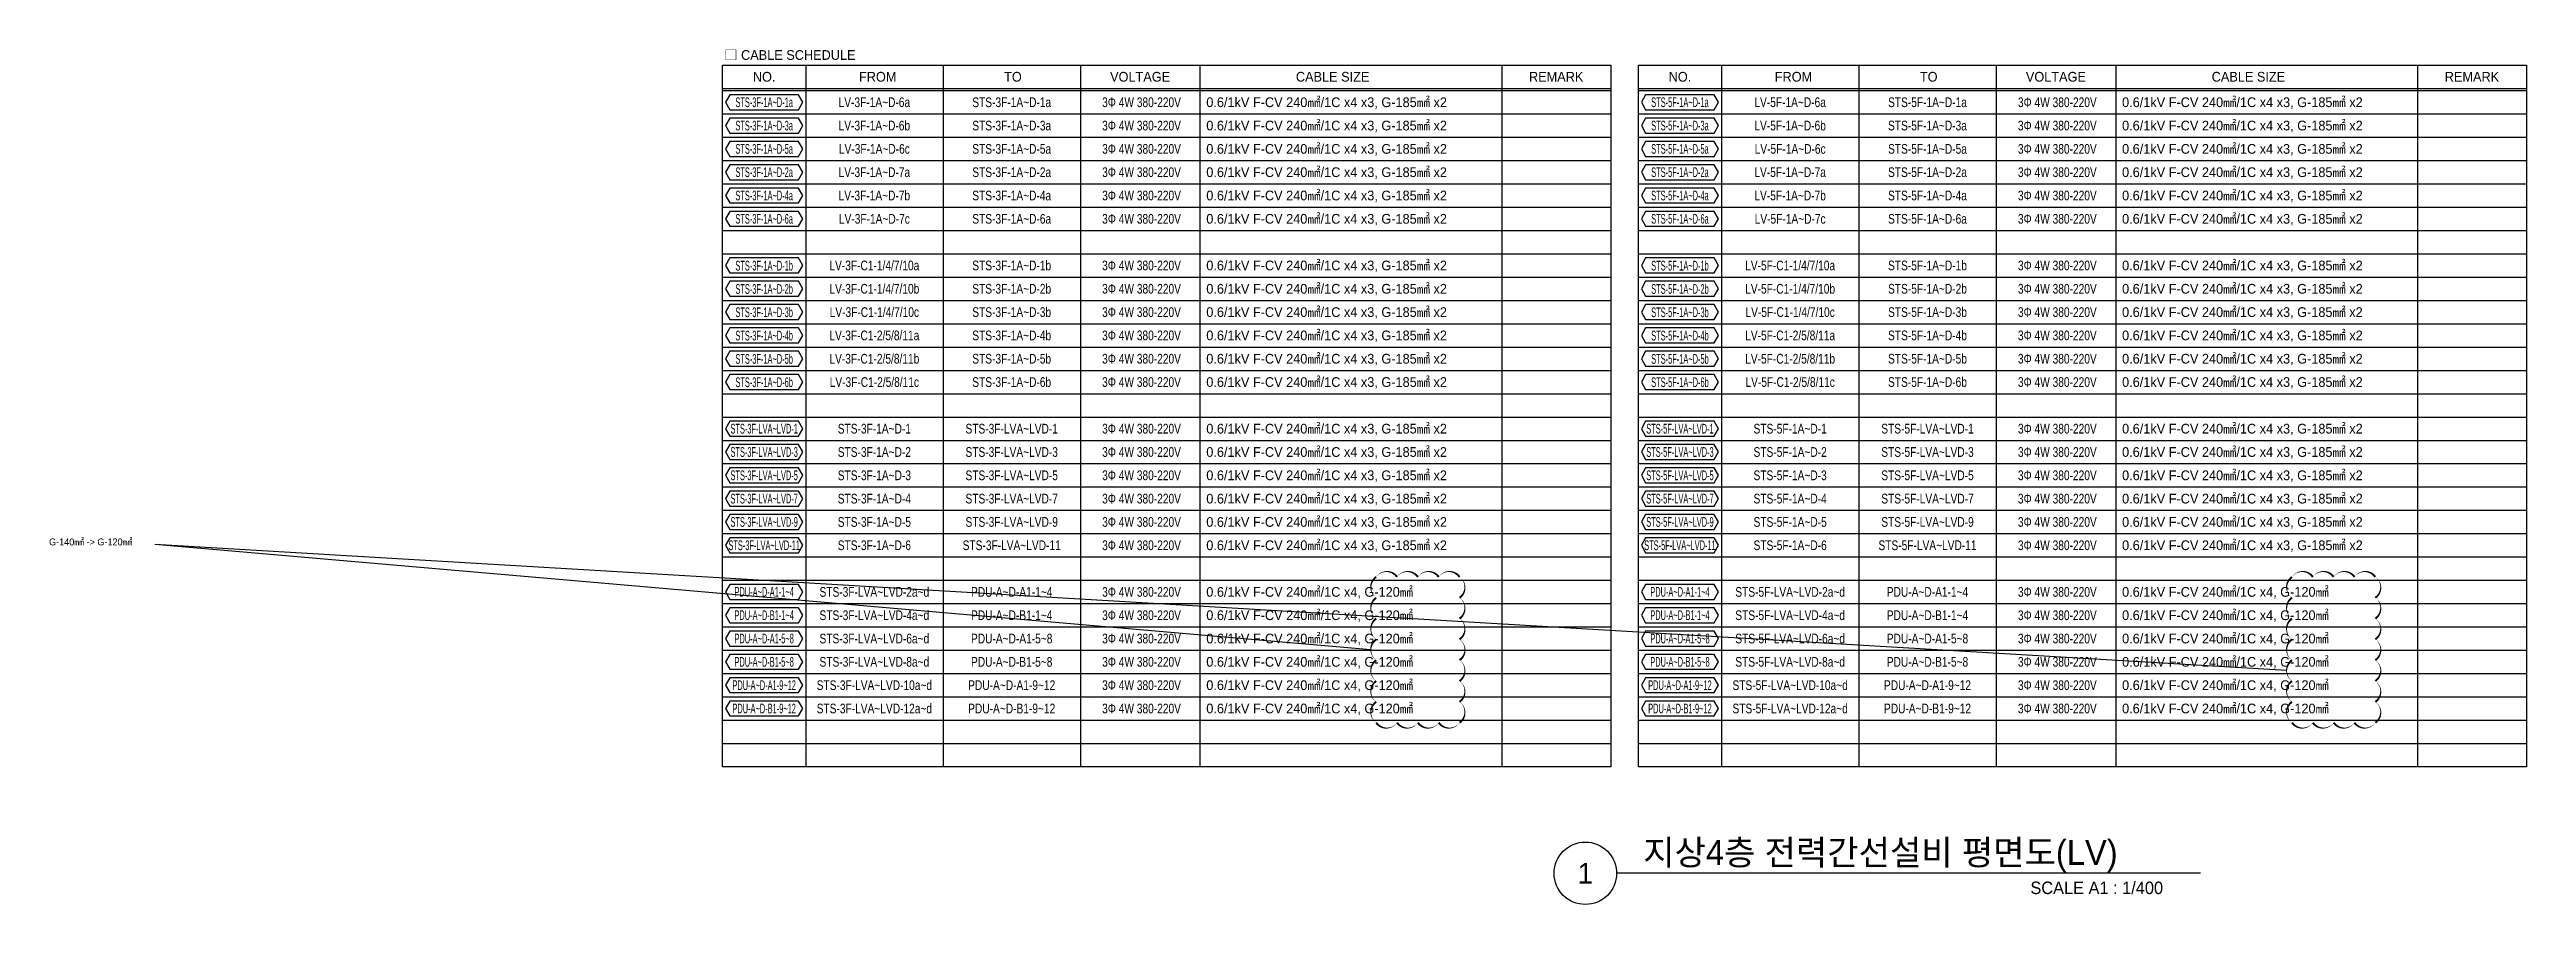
# Model space of a CAD drawing. Header units: millimetres. Extents: x -19577 to 374132, y 182625 to 847314.
# Drawn here: x -19577 to 158807, y 365250 to 426851 of the extents above; entities that cross this region are included whole.
import ezdxf
from ezdxf.enums import TextEntityAlignment as Align

# ---------------------------------------------------------------- set-up
doc = ezdxf.new("R2010")
doc.units = ezdxf.units.MM
doc.header["$LTSCALE"] = 150
for name, color, linetype in [('------00 check', 61, 'Continuous'), ('-----26 Electrical Cable Tray_HV_발전기 B', 103, 'Continuous'), ('-----29 Cable Schedule', 1, 'Continuous'), ('-----29 Indicator', 1, 'Continuous'), ('-----29 주기', 1, 'Continuous'), ('-----30 Text', 2, 'Continuous'), ('-----41 Drawing Title', 2, 'Continuous')]:
    doc.layers.add(name, color=color, linetype=linetype)
doc.styles.add('ELEC', font='Dotum.ttf')

msp = doc.modelspace()

# ---------------------------------------------------------------- texts
at = {"layer": '------00 check', "style": 'ELEC'}
msp.add_text('G-140㎟ -> G-120㎟', height=500, dxfattribs=at).set_placement((-19610, 391371), align=Align.MIDDLE_LEFT)
at = {"layer": '-----41 Drawing Title', "color": 2, "style": 'ELEC'}
msp.add_text('지상4층 전력간선설비 평면도(LV)', height=1800, dxfattribs=at).set_placement((95195, 368100))
at = {"layer": '-----41 Drawing Title', "color": 7, "style": 'ELEC'}
msp.add_text('1', height=1500, dxfattribs=at).set_placement((91028, 367500), align=Align.MIDDLE)
at = {"layer": '-----41 Drawing Title', "style": 'ELEC'}
msp.add_text('SCALE A1 : 1/400', height=900, dxfattribs=at).set_placement((132637, 366000), align=Align.RIGHT)

# ---------------------------------------------------------------- linework, layer by layer
at = {"layer": '-----41 Drawing Title', "color": 7}
msp.add_line((135322, 367500), (93278, 367500), dxfattribs=at)
msp.add_circle((91028, 367500), 2250, dxfattribs=at)

msp.set_redraw_order([(e.dxf.handle, doc.entitydb.next_handle()) for e in msp.query("TEXT MTEXT ATTDEF DIMENSION ARC_DIMENSION")])  # texts and dimensions are drawn at this point

# ---------------------------------------------------------------- wipeouts: each hides what was drawn before it
at = {"color": 3}
for points in [[(28900, 425728), (92854, 425728), (92854, 375172), (28900, 375172)], [(94854, 425728), (158807, 425728), (158807, 375172), (94854, 375172)]]:
    msp.add_wipeout(points, dxfattribs=at).dxf.layer = '-----26 Electrical Cable Tray_HV_발전기 B'

# ---------------------------------------------------------------- next in the draw order: linework, layer by layer
at = {"layer": '------00 check'}
for points in [[(75579, 383600), (-11998, 391176)], [(141533, 382100), (-11998, 391176)]]:
    msp.add_lwpolyline(points, dxfattribs=at)
for points in [[(81969, 388850, 0, 150, -0.5205671), (81969, 387350, 0, 150, -0.5205671), (81969, 385850, 0, 150, -0.5205671), (81969, 384350, 0, 150, -0.5205671), (81969, 382850, 0, 150, -0.5205671), (81969, 381350, 0, 150, -0.5205671), (81969, 379850, 0, 150, -0.5205671), (81969, 378350, 0, 150, -0.5205671), (80469, 378350, 0, 150, -0.5205671), (78969, 378350, 0, 150, -0.5205671), (77469, 378350, 0, 150, -0.5205671), (75969, 378350, 0, 150, -0.5205671), (75969, 379850, 0, 150, -0.5205671), (75969, 381350, 0, 150, -0.5205671), (75969, 382850, 0, 150, -0.5205671), (75969, 384350, 0, 150, -0.5205671), (75969, 385850, 0, 150, -0.5205671), (75969, 387350, 0, 150, -0.5205671), (75969, 388850, 0, 150, -0.5205671), (77469, 388850, 0, 150, -0.5205671), (78969, 388850, 0, 150, -0.5205671), (80469, 388850, 0, 150, -0.5205671), (81969, 388850, 0, 150, -0.5205671)], [(147923, 388850, 0, 150, -0.5205671), (147923, 387350, 0, 150, -0.5205671), (147923, 385850, 0, 150, -0.5205671), (147923, 384350, 0, 150, -0.5205671), (147923, 382850, 0, 150, -0.5205671), (147923, 381350, 0, 150, -0.5205671), (147923, 379850, 0, 150, -0.5205671), (147923, 378350, 0, 150, -0.5205671), (146423, 378350, 0, 150, -0.5205671), (144923, 378350, 0, 150, -0.5205671), (143423, 378350, 0, 150, -0.5205671), (141923, 378350, 0, 150, -0.5205671), (141923, 379850, 0, 150, -0.5205671), (141923, 381350, 0, 150, -0.5205671), (141923, 382850, 0, 150, -0.5205671), (141923, 384350, 0, 150, -0.5205671), (141923, 385850, 0, 150, -0.5205671), (141923, 387350, 0, 150, -0.5205671), (141923, 388850, 0, 150, -0.5205671), (143423, 388850, 0, 150, -0.5205671), (144923, 388850, 0, 150, -0.5205671), (146423, 388850, 0, 150, -0.5205671), (147923, 388850, 0, 150, -0.5205671)]]:
    msp.add_lwpolyline(points, format="xyseb", dxfattribs=at)
at = {"layer": '-----29 Cable Schedule'}
for p, q in [((34880, 425728), (34880, 423892)), ((44771, 425728), (44771, 423892)), ((54663, 425728), (54663, 423892)), ((63274, 425728), (63274, 423892)), ((85004, 425728), (85004, 423892)), ((100834, 425728), (100834, 423892)), ((110725, 425728), (110725, 423892)), ((120617, 425728), (120617, 423892)), ((129228, 425728), (129228, 423892)), ((150957, 425728), (150957, 423892))]:
    msp.add_line(p, q, dxfattribs=at)
at = {"layer": '-----29 Cable Schedule', "color": 3}
for p, q in [((28900, 424048), (92854, 424048)), ((28900, 423892), (92854, 423892)), ((94854, 424048), (158807, 424048)), ((94854, 423892), (158807, 423892))]:
    msp.add_line(p, q, dxfattribs=at)
at = {"layer": '-----29 Cable Schedule', "color": 1}
for p, q in [((34880, 423892), (34880, 375172)), ((44771, 423892), (44771, 375172)), ((54663, 423892), (54663, 375172)), ((63274, 423892), (63274, 375172)), ((85004, 423892), (85004, 375172)), ((100834, 423892), (100834, 375172)), ((110725, 423892), (110725, 375172)), ((120617, 423892), (120617, 375172)), ((129228, 423892), (129228, 375172)), ((150957, 423892), (150957, 375172)), ((28900, 422212), (92854, 422212)), ((94854, 422212), (158807, 422212)), ((28900, 420532), (92854, 420532)), ((94854, 420532), (158807, 420532)), ((28900, 418852), (92854, 418852)), ((94854, 418852), (158807, 418852)), ((28900, 417172), (92854, 417172)), ((94854, 417172), (158807, 417172)), ((28900, 415492), (92854, 415492)), ((94854, 415492), (158807, 415492)), ((28900, 413812), (92854, 413812)), ((28900, 412132), (92854, 412132)), ((94854, 413812), (158807, 413812)), ((94854, 412132), (158807, 412132)), ((28900, 410452), (92854, 410452)), ((94854, 410452), (158807, 410452)), ((28900, 408772), (92854, 408772)), ((94854, 408772), (158807, 408772)), ((28900, 407092), (92854, 407092)), ((94854, 407092), (158807, 407092)), ((28900, 405412), (92854, 405412)), ((94854, 405412), (158807, 405412)), ((28900, 403732), (92854, 403732)), ((94854, 403732), (158807, 403732)), ((28900, 402052), (92854, 402052)), ((94854, 402052), (158807, 402052)), ((28900, 400372), (92854, 400372)), ((94854, 400372), (158807, 400372)), ((28900, 398692), (92854, 398692)), ((94854, 398692), (158807, 398692)), ((28900, 397012), (92854, 397012)), ((94854, 397012), (158807, 397012)), ((28900, 395332), (92854, 395332)), ((94854, 395332), (158807, 395332)), ((28900, 393652), (92854, 393652)), ((94854, 393652), (158807, 393652)), ((28900, 391972), (92854, 391972)), ((94854, 391972), (158807, 391972)), ((28900, 390292), (92854, 390292)), ((94854, 390292), (158807, 390292)), ((28900, 388612), (92854, 388612)), ((94854, 388612), (158807, 388612)), ((28900, 386932), (92854, 386932)), ((94854, 386932), (158807, 386932)), ((28900, 385252), (92854, 385252)), ((28900, 383572), (92854, 383572)), ((94854, 385252), (158807, 385252)), ((94854, 383572), (158807, 383572)), ((28900, 381892), (92854, 381892)), ((94854, 381892), (158807, 381892)), ((28900, 380212), (92854, 380212)), ((94854, 380212), (158807, 380212)), ((28900, 378532), (92854, 378532)), ((94854, 378532), (158807, 378532)), ((28900, 376852), (92854, 376852)), ((94854, 376852), (158807, 376852))]:
    msp.add_line(p, q, dxfattribs=at)
at = {"layer": '-----29 Cable Schedule', "color": 3}
for points in [[(28900, 425728), (92854, 425728), (92854, 375172), (28900, 375172)], [(94854, 425728), (158807, 425728), (158807, 375172), (94854, 375172)]]:
    msp.add_lwpolyline(points, close=True, dxfattribs=at)
at = {"layer": '-----29 주기'}
for points in [[(29420, 423591), (29109, 423052), (29420, 422513), (34359, 422513), (34671, 423052), (34359, 423591)], [(95374, 423591), (95063, 423052), (95374, 422513), (100313, 422513), (100624, 423052), (100313, 423591)], [(29420, 421911), (29109, 421372), (29420, 420833), (34359, 420833), (34671, 421372), (34359, 421911)], [(95374, 421911), (95063, 421372), (95374, 420833), (100313, 420833), (100624, 421372), (100313, 421911)], [(29420, 420231), (29109, 419692), (29420, 419153), (34359, 419153), (34671, 419692), (34359, 420231)], [(95374, 420231), (95063, 419692), (95374, 419153), (100313, 419153), (100624, 419692), (100313, 420231)], [(29420, 418551), (29109, 418012), (29420, 417473), (34359, 417473), (34671, 418012), (34359, 418551)], [(95374, 418551), (95063, 418012), (95374, 417473), (100313, 417473), (100624, 418012), (100313, 418551)], [(29420, 416871), (29109, 416332), (29420, 415793), (34359, 415793), (34671, 416332), (34359, 416871)], [(95374, 416871), (95063, 416332), (95374, 415793), (100313, 415793), (100624, 416332), (100313, 416871)], [(29420, 415191), (29109, 414652), (29420, 414113), (34359, 414113), (34671, 414652), (34359, 415191)], [(95374, 415191), (95063, 414652), (95374, 414113), (100313, 414113), (100624, 414652), (100313, 415191)], [(29420, 411831), (29109, 411292), (29420, 410753), (34359, 410753), (34671, 411292), (34359, 411831)], [(95374, 411831), (95063, 411292), (95374, 410753), (100313, 410753), (100624, 411292), (100313, 411831)], [(29420, 410151), (29109, 409612), (29420, 409073), (34359, 409073), (34671, 409612), (34359, 410151)], [(95374, 410151), (95063, 409612), (95374, 409073), (100313, 409073), (100624, 409612), (100313, 410151)], [(29420, 408471), (29109, 407932), (29420, 407393), (34359, 407393), (34671, 407932), (34359, 408471)], [(29420, 406791), (29109, 406252), (29420, 405713), (34359, 405713), (34671, 406252), (34359, 406791)], [(95374, 408471), (95063, 407932), (95374, 407393), (100313, 407393), (100624, 407932), (100313, 408471)], [(95374, 406791), (95063, 406252), (95374, 405713), (100313, 405713), (100624, 406252), (100313, 406791)], [(29420, 405111), (29109, 404572), (29420, 404033), (34359, 404033), (34671, 404572), (34359, 405111)], [(95374, 405111), (95063, 404572), (95374, 404033), (100313, 404033), (100624, 404572), (100313, 405111)], [(29420, 403431), (29109, 402892), (29420, 402353), (34359, 402353), (34671, 402892), (34359, 403431)], [(95374, 403431), (95063, 402892), (95374, 402353), (100313, 402353), (100624, 402892), (100313, 403431)], [(29420, 400071), (29109, 399532), (29420, 398993), (34359, 398993), (34671, 399532), (34359, 400071)], [(95374, 400071), (95063, 399532), (95374, 398993), (100313, 398993), (100624, 399532), (100313, 400071)], [(29420, 398391), (29109, 397852), (29420, 397313), (34359, 397313), (34671, 397852), (34359, 398391)], [(95374, 398391), (95063, 397852), (95374, 397313), (100313, 397313), (100624, 397852), (100313, 398391)], [(29420, 396711), (29109, 396172), (29420, 395633), (34359, 395633), (34671, 396172), (34359, 396711)], [(95374, 396711), (95063, 396172), (95374, 395633), (100313, 395633), (100624, 396172), (100313, 396711)], [(29420, 395031), (29109, 394492), (29420, 393953), (34359, 393953), (34671, 394492), (34359, 395031)], [(95374, 395031), (95063, 394492), (95374, 393953), (100313, 393953), (100624, 394492), (100313, 395031)], [(29420, 393351), (29109, 392812), (29420, 392273), (34359, 392273), (34671, 392812), (34359, 393351)], [(95374, 393351), (95063, 392812), (95374, 392273), (100313, 392273), (100624, 392812), (100313, 393351)], [(29420, 391671), (29109, 391132), (29420, 390593), (34359, 390593), (34671, 391132), (34359, 391671)], [(95374, 391671), (95063, 391132), (95374, 390593), (100313, 390593), (100624, 391132), (100313, 391671)], [(29420, 388311), (29109, 387772), (29420, 387233), (34359, 387233), (34671, 387772), (34359, 388311)], [(95374, 388311), (95063, 387772), (95374, 387233), (100313, 387233), (100624, 387772), (100313, 388311)], [(29420, 386631), (29109, 386092), (29420, 385553), (34359, 385553), (34671, 386092), (34359, 386631)], [(95374, 386631), (95063, 386092), (95374, 385553), (100313, 385553), (100624, 386092), (100313, 386631)], [(29420, 384951), (29109, 384412), (29420, 383873), (34359, 383873), (34671, 384412), (34359, 384951)], [(95374, 384951), (95063, 384412), (95374, 383873), (100313, 383873), (100624, 384412), (100313, 384951)], [(29420, 383271), (29109, 382732), (29420, 382193), (34359, 382193), (34671, 382732), (34359, 383271)], [(95374, 383271), (95063, 382732), (95374, 382193), (100313, 382193), (100624, 382732), (100313, 383271)], [(29420, 381591), (29109, 381052), (29420, 380513), (34359, 380513), (34671, 381052), (34359, 381591)], [(95374, 381591), (95063, 381052), (95374, 380513), (100313, 380513), (100624, 381052), (100313, 381591)], [(29420, 379911), (29109, 379372), (29420, 378833), (34359, 378833), (34671, 379372), (34359, 379911)], [(95374, 379911), (95063, 379372), (95374, 378833), (100313, 378833), (100624, 379372), (100313, 379911)]]:
    msp.add_lwpolyline(points, close=True, dxfattribs=at)

# ---------------------------------------------------------------- next in the draw order: texts
at = {"layer": '-----29 Indicator', "color": 2, "linetype": 'Continuous', "style": 'ELEC'}
msp.add_text('□ CABLE SCHEDULE', height=700, dxfattribs=at).set_placement((29016, 426456), align=Align.MIDDLE_LEFT)
at = {"layer": '-----30 Text', "style": 'ELEC'}
for p in [(31890, 424888), (97844, 424888)]:
    msp.add_text('NO.', height=700, dxfattribs=at).set_placement(p, align=Align.MIDDLE)
for s, p in [('FROM', (40066, 424888)), ('TO', (49806, 424888)), ('VOLTAGE', (58966, 424888)), ('CABLE SIZE', (72831, 424888)), ('REMARK', (88929, 424888)), ('FROM', (106020, 424888)), ('TO', (115759, 424888)), ('VOLTAGE', (124919, 424888)), ('CABLE SIZE', (138785, 424888)), ('REMARK', (154882, 424888))]:
    msp.add_text(s, height=700, dxfattribs=at).set_placement(p, align=Align.MIDDLE_CENTER)
at = {"layer": '-----30 Text', "linetype": 'Continuous', "style": 'ELEC', "width": 0.5}
for s, p in [('STS-3F-1A~D-1a', (31890, 423052)), ('STS-5F-1A~D-1a', (97844, 423052)), ('STS-3F-1A~D-3a', (31890, 421372)), ('STS-5F-1A~D-3a', (97844, 421372)), ('STS-3F-1A~D-5a', (31890, 419692)), ('STS-5F-1A~D-5a', (97844, 419692)), ('STS-3F-1A~D-2a', (31890, 418012)), ('STS-5F-1A~D-2a', (97844, 418012)), ('STS-3F-1A~D-4a', (31890, 416332)), ('STS-5F-1A~D-4a', (97844, 416332)), ('STS-3F-1A~D-6a', (31890, 414652)), ('STS-5F-1A~D-6a', (97844, 414652)), ('STS-3F-1A~D-1b', (31890, 411292)), ('STS-5F-1A~D-1b', (97844, 411292)), ('STS-3F-1A~D-2b', (31890, 409612)), ('STS-5F-1A~D-2b', (97844, 409612)), ('STS-3F-1A~D-3b', (31890, 407932)), ('STS-5F-1A~D-3b', (97844, 407932)), ('STS-3F-1A~D-4b', (31890, 406252)), ('STS-3F-1A~D-5b', (31890, 404572)), ('STS-5F-1A~D-4b', (97844, 406252)), ('STS-5F-1A~D-5b', (97844, 404572)), ('STS-3F-1A~D-6b', (31890, 402892)), ('STS-5F-1A~D-6b', (97844, 402892)), ('STS-3F-LVA~LVD-1', (31890, 399532)), ('STS-5F-LVA~LVD-1', (97844, 399532)), ('STS-3F-LVA~LVD-3', (31890, 397852)), ('STS-5F-LVA~LVD-3', (97844, 397852)), ('STS-3F-LVA~LVD-5', (31890, 396172)), ('STS-5F-LVA~LVD-5', (97844, 396172)), ('STS-3F-LVA~LVD-7', (31890, 394492)), ('STS-5F-LVA~LVD-7', (97844, 394492)), ('STS-3F-LVA~LVD-9', (31890, 392812)), ('STS-5F-LVA~LVD-9', (97844, 392812)), ('STS-3F-LVA~LVD-11', (31890, 391132)), ('STS-5F-LVA~LVD-11', (97844, 391132)), ('PDU-A~D-A1-1~4', (31890, 387772)), ('PDU-A~D-A1-1~4', (97844, 387772)), ('PDU-A~D-B1-1~4', (31890, 386092)), ('PDU-A~D-B1-1~4', (97844, 386092)), ('PDU-A~D-A1-5~8', (31890, 384412)), ('PDU-A~D-A1-5~8', (97844, 384412)), ('PDU-A~D-B1-5~8', (31890, 382732)), ('PDU-A~D-B1-5~8', (97844, 382732)), ('PDU-A~D-A1-9~12', (31890, 381052)), ('PDU-A~D-A1-9~12', (97844, 381052)), ('PDU-A~D-B1-9~12', (31890, 379372)), ('PDU-A~D-B1-9~12', (97844, 379372))]:
    msp.add_text(s, height=700, dxfattribs=at).set_placement(p, align=Align.MIDDLE)
at = {"layer": '-----30 Text', "color": 3, "style": 'ELEC', "width": 0.8}
for s, p in [('LV-3F-1A~D-6a', (39826, 423052)), ('STS-3F-1A~D-1a', (49717, 423052)), ('3Φ 4W 380-220V', (59068, 423052)), ('LV-5F-1A~D-6a', (105779, 423052)), ('STS-5F-1A~D-1a', (115671, 423052)), ('3Φ 4W 380-220V', (125021, 423052)), ('LV-3F-1A~D-6b', (39826, 421372)), ('STS-3F-1A~D-3a', (49717, 421372)), ('3Φ 4W 380-220V', (59068, 421372)), ('LV-5F-1A~D-6b', (105779, 421372)), ('STS-5F-1A~D-3a', (115671, 421372)), ('3Φ 4W 380-220V', (125021, 421372)), ('LV-3F-1A~D-6c', (39826, 419692)), ('STS-3F-1A~D-5a', (49717, 419692)), ('3Φ 4W 380-220V', (59068, 419692)), ('LV-5F-1A~D-6c', (105779, 419692)), ('STS-5F-1A~D-5a', (115671, 419692)), ('3Φ 4W 380-220V', (125021, 419692)), ('LV-3F-1A~D-7a', (39826, 418012)), ('STS-3F-1A~D-2a', (49717, 418012)), ('3Φ 4W 380-220V', (59068, 418012)), ('LV-5F-1A~D-7a', (105779, 418012)), ('STS-5F-1A~D-2a', (115671, 418012)), ('3Φ 4W 380-220V', (125021, 418012)), ('LV-3F-1A~D-7b', (39826, 416332)), ('STS-3F-1A~D-4a', (49717, 416332)), ('3Φ 4W 380-220V', (59068, 416332)), ('LV-5F-1A~D-7b', (105779, 416332)), ('STS-5F-1A~D-4a', (115671, 416332)), ('3Φ 4W 380-220V', (125021, 416332)), ('LV-3F-1A~D-7c', (39826, 414652)), ('STS-3F-1A~D-6a', (49717, 414652)), ('3Φ 4W 380-220V', (59068, 414652)), ('LV-5F-1A~D-7c', (105779, 414652)), ('STS-5F-1A~D-6a', (115671, 414652)), ('3Φ 4W 380-220V', (125021, 414652)), ('LV-3F-C1-1/4/7/10a', (39826, 411292)), ('STS-3F-1A~D-1b', (49717, 411292)), ('3Φ 4W 380-220V', (59068, 411292)), ('LV-5F-C1-1/4/7/10a', (105779, 411292)), ('STS-5F-1A~D-1b', (115671, 411292)), ('3Φ 4W 380-220V', (125021, 411292)), ('LV-3F-C1-1/4/7/10b', (39826, 409612)), ('STS-3F-1A~D-2b', (49717, 409612)), ('3Φ 4W 380-220V', (59068, 409612)), ('LV-5F-C1-1/4/7/10b', (105779, 409612)), ('STS-5F-1A~D-2b', (115671, 409612)), ('3Φ 4W 380-220V', (125021, 409612)), ('LV-3F-C1-1/4/7/10c', (39826, 407932)), ('STS-3F-1A~D-3b', (49717, 407932)), ('3Φ 4W 380-220V', (59068, 407932)), ('LV-5F-C1-1/4/7/10c', (105779, 407932)), ('STS-5F-1A~D-3b', (115671, 407932)), ('3Φ 4W 380-220V', (125021, 407932)), ('LV-3F-C1-2/5/8/11a', (39826, 406252)), ('LV-3F-C1-2/5/8/11b', (39826, 404572)), ('STS-3F-1A~D-4b', (49717, 406252)), ('STS-3F-1A~D-5b', (49717, 404572)), ('3Φ 4W 380-220V', (59068, 406252)), ('3Φ 4W 380-220V', (59068, 404572)), ('LV-5F-C1-2/5/8/11a', (105779, 406252)), ('LV-5F-C1-2/5/8/11b', (105779, 404572)), ('STS-5F-1A~D-4b', (115671, 406252)), ('STS-5F-1A~D-5b', (115671, 404572)), ('3Φ 4W 380-220V', (125021, 406252)), ('3Φ 4W 380-220V', (125021, 404572)), ('LV-3F-C1-2/5/8/11c', (39826, 402892)), ('STS-3F-1A~D-6b', (49717, 402892)), ('3Φ 4W 380-220V', (59068, 402892)), ('LV-5F-C1-2/5/8/11c', (105779, 402892)), ('STS-5F-1A~D-6b', (115671, 402892)), ('3Φ 4W 380-220V', (125021, 402892)), ('STS-3F-1A~D-1', (39826, 399532)), ('STS-3F-LVA~LVD-1', (49717, 399532)), ('3Φ 4W 380-220V', (59068, 399532)), ('STS-5F-1A~D-1', (105779, 399532)), ('STS-5F-LVA~LVD-1', (115671, 399532)), ('3Φ 4W 380-220V', (125021, 399532)), ('STS-3F-1A~D-2', (39826, 397852)), ('STS-3F-LVA~LVD-3', (49717, 397852)), ('3Φ 4W 380-220V', (59068, 397852)), ('STS-5F-1A~D-2', (105779, 397852)), ('STS-5F-LVA~LVD-3', (115671, 397852)), ('3Φ 4W 380-220V', (125021, 397852)), ('STS-3F-1A~D-3', (39826, 396172)), ('STS-3F-LVA~LVD-5', (49717, 396172)), ('3Φ 4W 380-220V', (59068, 396172)), ('STS-5F-1A~D-3', (105779, 396172)), ('STS-5F-LVA~LVD-5', (115671, 396172)), ('3Φ 4W 380-220V', (125021, 396172)), ('STS-3F-1A~D-4', (39826, 394492)), ('STS-3F-LVA~LVD-7', (49717, 394492)), ('3Φ 4W 380-220V', (59068, 394492)), ('STS-5F-1A~D-4', (105779, 394492)), ('STS-5F-LVA~LVD-7', (115671, 394492)), ('3Φ 4W 380-220V', (125021, 394492)), ('STS-3F-1A~D-5', (39826, 392812)), ('STS-3F-LVA~LVD-9', (49717, 392812)), ('3Φ 4W 380-220V', (59068, 392812)), ('STS-5F-1A~D-5', (105779, 392812)), ('STS-5F-LVA~LVD-9', (115671, 392812)), ('3Φ 4W 380-220V', (125021, 392812)), ('STS-3F-1A~D-6', (39826, 391132)), ('STS-3F-LVA~LVD-11', (49717, 391132)), ('3Φ 4W 380-220V', (59068, 391132)), ('STS-5F-1A~D-6', (105779, 391132)), ('STS-5F-LVA~LVD-11', (115671, 391132)), ('3Φ 4W 380-220V', (125021, 391132)), ('STS-3F-LVA~LVD-2a~d', (39826, 387772)), ('PDU-A~D-A1-1~4', (49717, 387772)), ('3Φ 4W 380-220V', (59068, 387772)), ('STS-5F-LVA~LVD-2a~d', (105779, 387772)), ('PDU-A~D-A1-1~4', (115671, 387772)), ('3Φ 4W 380-220V', (125021, 387772)), ('STS-3F-LVA~LVD-4a~d', (39826, 386092)), ('PDU-A~D-B1-1~4', (49717, 386092)), ('3Φ 4W 380-220V', (59068, 386092)), ('STS-5F-LVA~LVD-4a~d', (105779, 386092)), ('PDU-A~D-B1-1~4', (115671, 386092)), ('3Φ 4W 380-220V', (125021, 386092)), ('STS-3F-LVA~LVD-6a~d', (39826, 384412)), ('PDU-A~D-A1-5~8', (49717, 384412)), ('3Φ 4W 380-220V', (59068, 384412)), ('STS-5F-LVA~LVD-6a~d', (105779, 384412)), ('PDU-A~D-A1-5~8', (115671, 384412)), ('3Φ 4W 380-220V', (125021, 384412)), ('STS-3F-LVA~LVD-8a~d', (39826, 382732)), ('PDU-A~D-B1-5~8', (49717, 382732)), ('3Φ 4W 380-220V', (59068, 382732)), ('STS-5F-LVA~LVD-8a~d', (105779, 382732)), ('PDU-A~D-B1-5~8', (115671, 382732)), ('3Φ 4W 380-220V', (125021, 382732)), ('STS-3F-LVA~LVD-10a~d', (39826, 381052)), ('PDU-A~D-A1-9~12', (49717, 381052)), ('3Φ 4W 380-220V', (59068, 381052)), ('STS-5F-LVA~LVD-10a~d', (105779, 381052)), ('PDU-A~D-A1-9~12', (115671, 381052)), ('3Φ 4W 380-220V', (125021, 381052)), ('STS-3F-LVA~LVD-12a~d', (39826, 379372)), ('PDU-A~D-B1-9~12', (49717, 379372)), ('3Φ 4W 380-220V', (59068, 379372)), ('STS-5F-LVA~LVD-12a~d', (105779, 379372)), ('PDU-A~D-B1-9~12', (115671, 379372)), ('3Φ 4W 380-220V', (125021, 379372))]:
    msp.add_text(s, height=700, dxfattribs=at).set_placement(p, align=Align.MIDDLE_CENTER)
at = {"layer": '-----30 Text', "color": 3, "style": 'ELEC'}
for s, p in [('0.6/1kV F-CV 240㎟/1C x4 x3, G-185㎟ x2', (63731, 423052)), ('0.6/1kV F-CV 240㎟/1C x4 x3, G-185㎟ x2', (129685, 423052)), ('0.6/1kV F-CV 240㎟/1C x4 x3, G-185㎟ x2', (63731, 421372)), ('0.6/1kV F-CV 240㎟/1C x4 x3, G-185㎟ x2', (129685, 421372)), ('0.6/1kV F-CV 240㎟/1C x4 x3, G-185㎟ x2', (63731, 419692)), ('0.6/1kV F-CV 240㎟/1C x4 x3, G-185㎟ x2', (129685, 419692)), ('0.6/1kV F-CV 240㎟/1C x4 x3, G-185㎟ x2', (63731, 418012)), ('0.6/1kV F-CV 240㎟/1C x4 x3, G-185㎟ x2', (129685, 418012)), ('0.6/1kV F-CV 240㎟/1C x4 x3, G-185㎟ x2', (63731, 416332)), ('0.6/1kV F-CV 240㎟/1C x4 x3, G-185㎟ x2', (129685, 416332)), ('0.6/1kV F-CV 240㎟/1C x4 x3, G-185㎟ x2', (63731, 414652)), ('0.6/1kV F-CV 240㎟/1C x4 x3, G-185㎟ x2', (129685, 414652)), ('0.6/1kV F-CV 240㎟/1C x4 x3, G-185㎟ x2', (63731, 411292)), ('0.6/1kV F-CV 240㎟/1C x4 x3, G-185㎟ x2', (129685, 411292)), ('0.6/1kV F-CV 240㎟/1C x4 x3, G-185㎟ x2', (63731, 409612)), ('0.6/1kV F-CV 240㎟/1C x4 x3, G-185㎟ x2', (129685, 409612)), ('0.6/1kV F-CV 240㎟/1C x4 x3, G-185㎟ x2', (63731, 407932)), ('0.6/1kV F-CV 240㎟/1C x4 x3, G-185㎟ x2', (63731, 406252)), ('0.6/1kV F-CV 240㎟/1C x4 x3, G-185㎟ x2', (129685, 407932)), ('0.6/1kV F-CV 240㎟/1C x4 x3, G-185㎟ x2', (129685, 406252)), ('0.6/1kV F-CV 240㎟/1C x4 x3, G-185㎟ x2', (63731, 404572)), ('0.6/1kV F-CV 240㎟/1C x4 x3, G-185㎟ x2', (129685, 404572)), ('0.6/1kV F-CV 240㎟/1C x4 x3, G-185㎟ x2', (63731, 402892)), ('0.6/1kV F-CV 240㎟/1C x4 x3, G-185㎟ x2', (129685, 402892)), ('0.6/1kV F-CV 240㎟/1C x4 x3, G-185㎟ x2', (63731, 399532)), ('0.6/1kV F-CV 240㎟/1C x4 x3, G-185㎟ x2', (129685, 399532)), ('0.6/1kV F-CV 240㎟/1C x4 x3, G-185㎟ x2', (63731, 397852)), ('0.6/1kV F-CV 240㎟/1C x4 x3, G-185㎟ x2', (129685, 397852)), ('0.6/1kV F-CV 240㎟/1C x4 x3, G-185㎟ x2', (63731, 396172)), ('0.6/1kV F-CV 240㎟/1C x4 x3, G-185㎟ x2', (129685, 396172)), ('0.6/1kV F-CV 240㎟/1C x4 x3, G-185㎟ x2', (63731, 394492)), ('0.6/1kV F-CV 240㎟/1C x4 x3, G-185㎟ x2', (129685, 394492)), ('0.6/1kV F-CV 240㎟/1C x4 x3, G-185㎟ x2', (63731, 392812)), ('0.6/1kV F-CV 240㎟/1C x4 x3, G-185㎟ x2', (129685, 392812)), ('0.6/1kV F-CV 240㎟/1C x4 x3, G-185㎟ x2', (63731, 391132)), ('0.6/1kV F-CV 240㎟/1C x4 x3, G-185㎟ x2', (129685, 391132)), ('0.6/1kV F-CV 240㎟/1C x4, G-120㎟', (63731, 387772)), ('0.6/1kV F-CV 240㎟/1C x4, G-120㎟', (129685, 387772)), ('0.6/1kV F-CV 240㎟/1C x4, G-120㎟', (63731, 386092)), ('0.6/1kV F-CV 240㎟/1C x4, G-120㎟', (129685, 386092)), ('0.6/1kV F-CV 240㎟/1C x4, G-120㎟', (63731, 384412)), ('0.6/1kV F-CV 240㎟/1C x4, G-120㎟', (129685, 384412)), ('0.6/1kV F-CV 240㎟/1C x4, G-120㎟', (63731, 382732)), ('0.6/1kV F-CV 240㎟/1C x4, G-120㎟', (129685, 382732)), ('0.6/1kV F-CV 240㎟/1C x4, G-120㎟', (63731, 381052)), ('0.6/1kV F-CV 240㎟/1C x4, G-120㎟', (129685, 381052)), ('0.6/1kV F-CV 240㎟/1C x4, G-120㎟', (63731, 379372)), ('0.6/1kV F-CV 240㎟/1C x4, G-120㎟', (129685, 379372))]:
    msp.add_text(s, height=700, dxfattribs=at).set_placement(p, align=Align.MIDDLE_LEFT)

doc.saveas('drawing.dxf')
